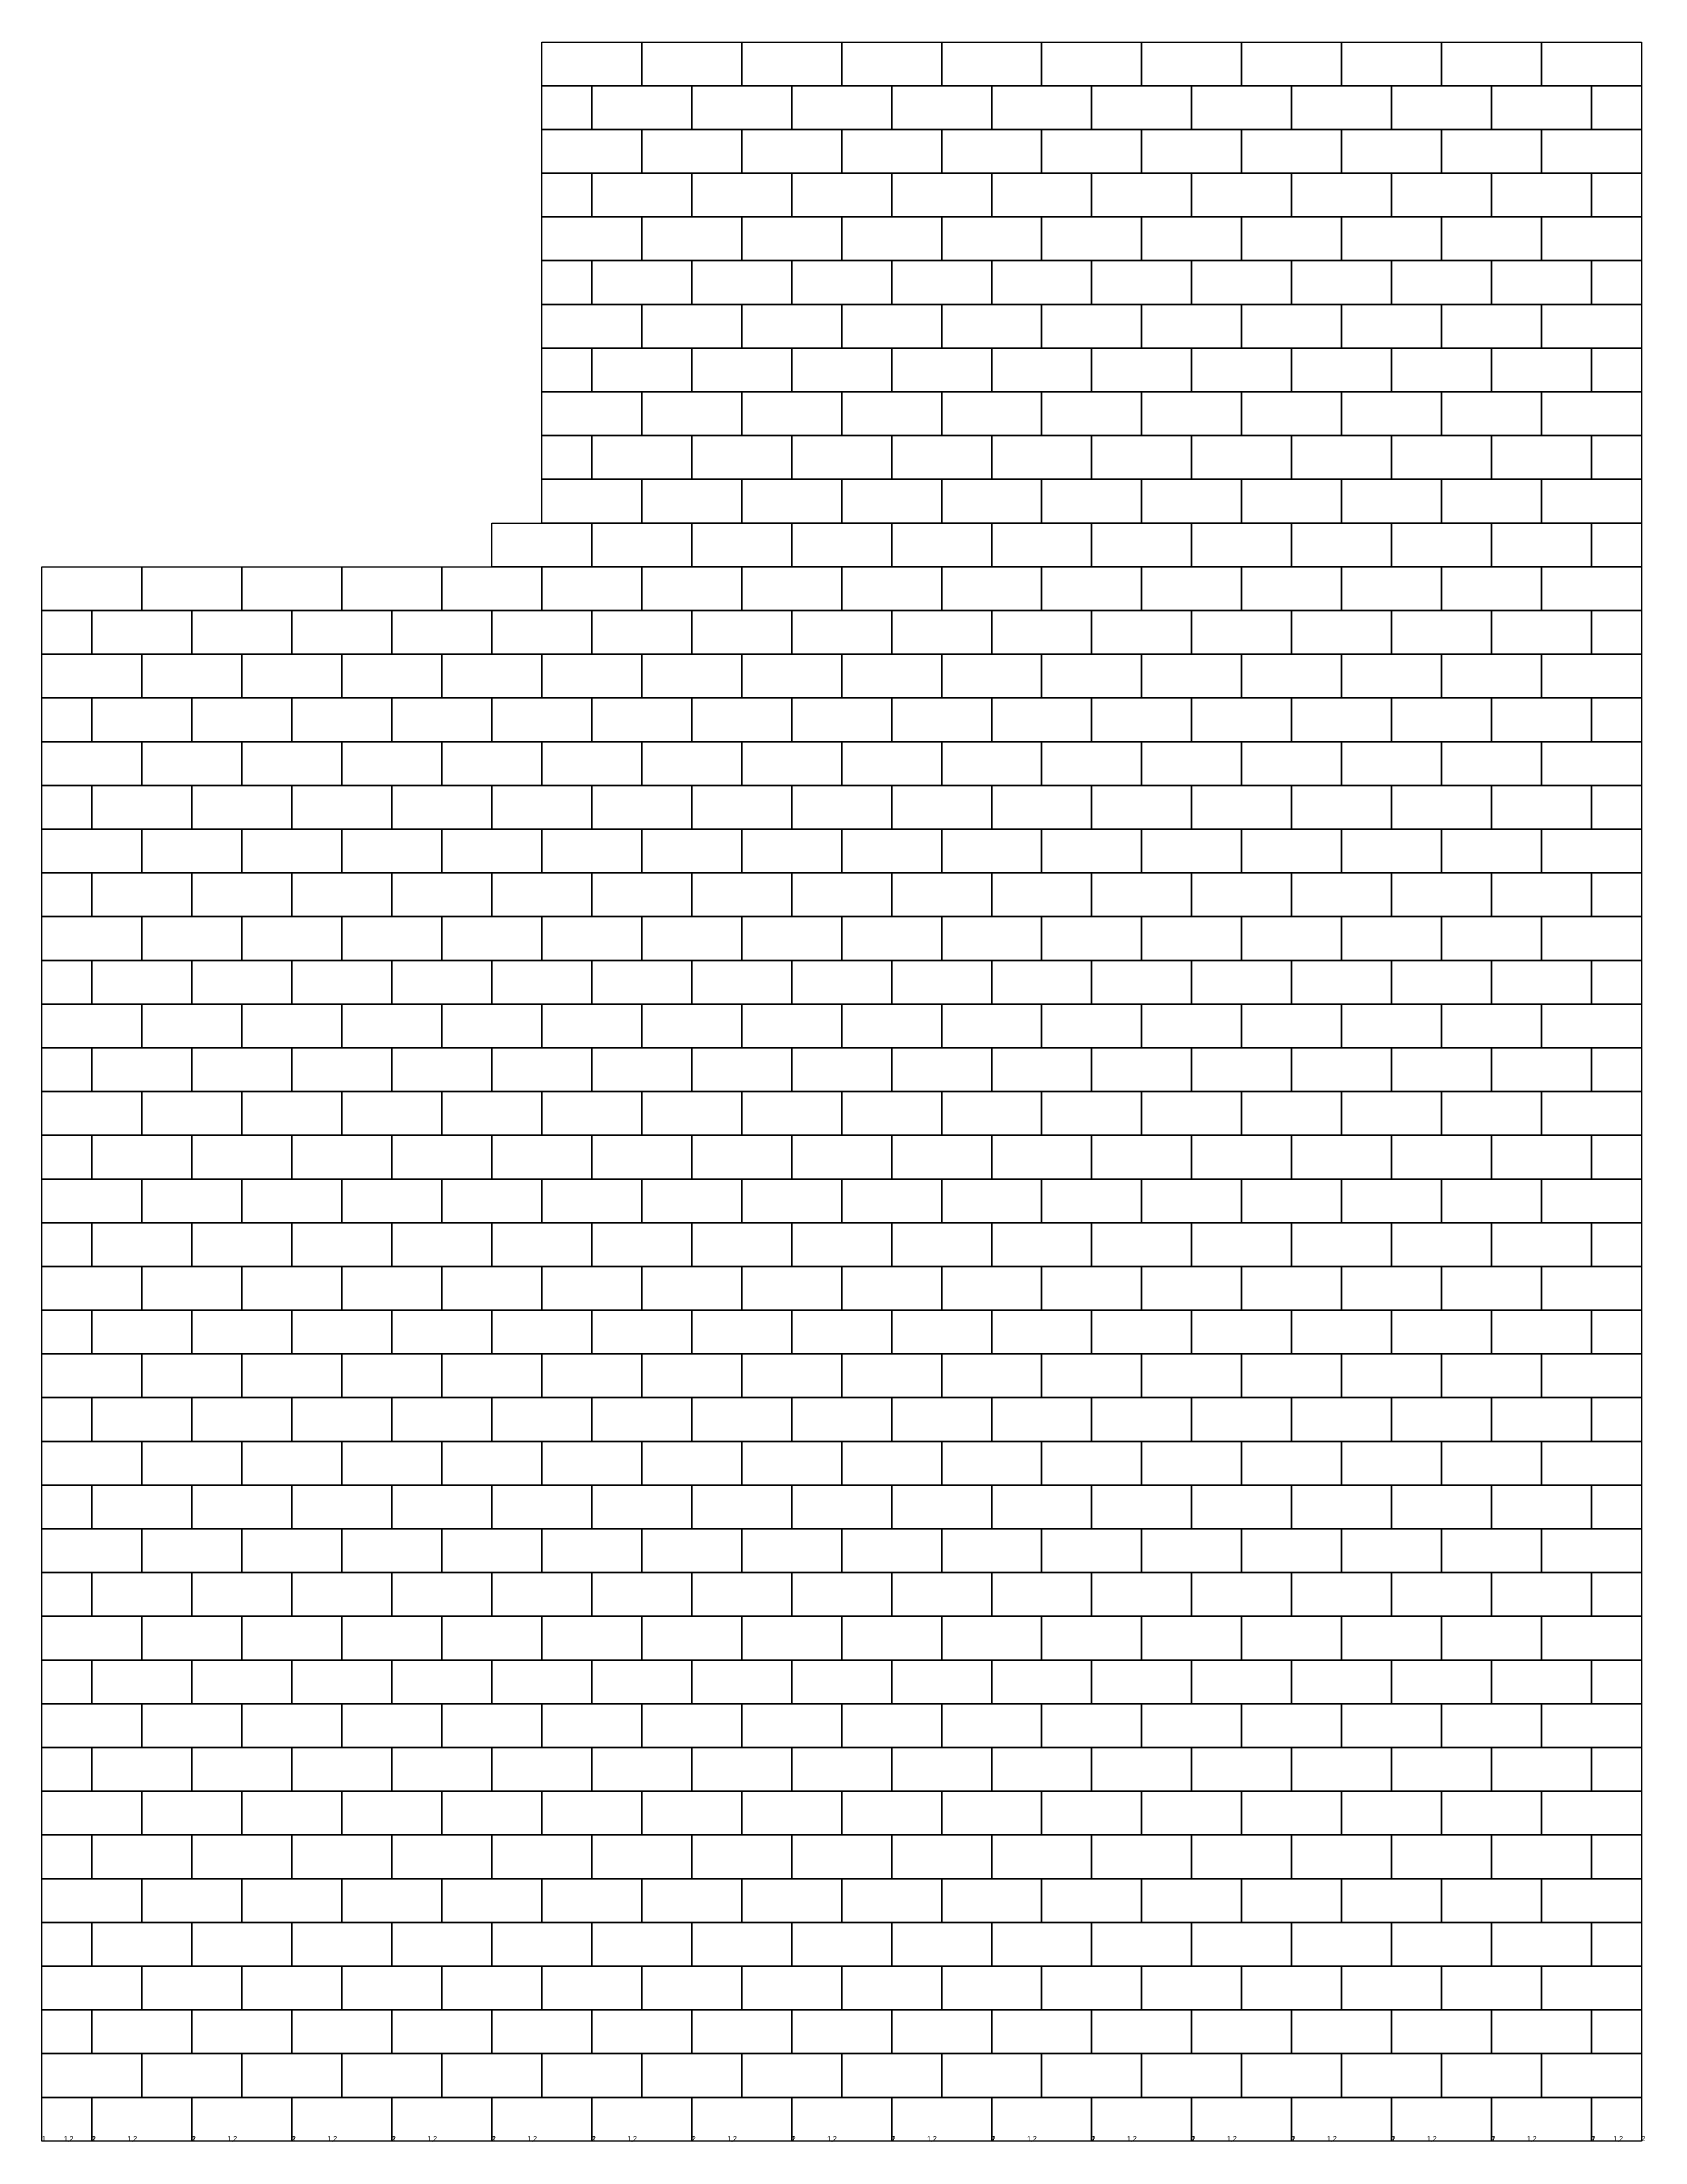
# Model space of a CAD drawing. Header units: inches. Extents: x 11.4 to 75.5, y 10.5 to 94.5.
import ezdxf

# ---------------------------------------------------------------- set-up
doc = ezdxf.new("R2010")
doc.units = ezdxf.units.IN
doc.header["$MEASUREMENT"] = 0
doc.styles.get("Standard").update_dxf_attribs({"font": 'arial.ttf'})

# ---------------------------------------------------------------- blocks, each defined once
blk = doc.blocks.new('block2')
blk.add_lwpolyline([(13.365, 12.252), (17.365, 12.252), (17.365, 10.502), (13.365, 10.502)], close=True)
for tag, p in [('PR', (13.365, 10.502)), ('CONTACT1', (14.782, 10.502)), ('LC', (17.365, 10.502))]:
    blk.add_attdef(tag, p, '', height=0.2)
blk = doc.blocks.new('block4')
blk.add_lwpolyline([(7.365, 12.252), (9.365, 12.252), (9.365, 10.502), (7.365, 10.502)], close=True)
for tag, p in [('1', (7.365, 10.502)), ('1,2', (8.238, 10.502)), ('2', (9.365, 10.502))]:
    blk.add_attdef(tag, p, '', height=0.2)

msp = doc.modelspace()

# ---------------------------------------------------------------- linework, layer by layer
for points in [[(31.365, 94.502), (35.365, 94.502), (35.365, 92.752), (31.365, 92.752)], [(35.365, 94.502), (39.365, 94.502), (39.365, 92.752), (35.365, 92.752)], [(39.365, 94.502), (43.365, 94.502), (43.365, 92.752), (39.365, 92.752)], [(43.365, 94.502), (47.365, 94.502), (47.365, 92.752), (43.365, 92.752)], [(47.365, 94.502), (51.365, 94.502), (51.365, 92.752), (47.365, 92.752)], [(51.365, 94.502), (55.365, 94.502), (55.365, 92.752), (51.365, 92.752)], [(55.365, 94.502), (59.365, 94.502), (59.365, 92.752), (55.365, 92.752)], [(59.365, 94.502), (63.365, 94.502), (63.365, 92.752), (59.365, 92.752)], [(63.365, 94.502), (67.365, 94.502), (67.365, 92.752), (63.365, 92.752)], [(67.365, 94.502), (71.365, 94.502), (71.365, 92.752), (67.365, 92.752)], [(71.365, 94.502), (75.365, 94.502), (75.365, 92.752), (71.365, 92.752)], [(31.365, 92.752), (33.365, 92.752), (33.365, 91.002), (31.365, 91.002)], [(33.365, 92.752), (37.365, 92.752), (37.365, 91.002), (33.365, 91.002)], [(37.365, 92.752), (41.365, 92.752), (41.365, 91.002), (37.365, 91.002)], [(41.365, 92.752), (45.365, 92.752), (45.365, 91.002), (41.365, 91.002)], [(45.365, 92.752), (49.365, 92.752), (49.365, 91.002), (45.365, 91.002)], [(49.365, 92.752), (53.365, 92.752), (53.365, 91.002), (49.365, 91.002)], [(53.365, 92.752), (57.365, 92.752), (57.365, 91.002), (53.365, 91.002)], [(57.365, 92.752), (61.365, 92.752), (61.365, 91.002), (57.365, 91.002)], [(61.365, 92.752), (65.365, 92.752), (65.365, 91.002), (61.365, 91.002)], [(65.365, 92.752), (69.365, 92.752), (69.365, 91.002), (65.365, 91.002)], [(69.365, 92.752), (73.365, 92.752), (73.365, 91.002), (69.365, 91.002)], [(73.365, 92.752), (75.365, 92.752), (75.365, 91.002), (73.365, 91.002)], [(31.365, 91.002), (35.365, 91.002), (35.365, 89.252), (31.365, 89.252)], [(35.365, 91.002), (39.365, 91.002), (39.365, 89.252), (35.365, 89.252)], [(39.365, 91.002), (43.365, 91.002), (43.365, 89.252), (39.365, 89.252)], [(43.365, 91.002), (47.365, 91.002), (47.365, 89.252), (43.365, 89.252)], [(47.365, 91.002), (51.365, 91.002), (51.365, 89.252), (47.365, 89.252)], [(51.365, 91.002), (55.365, 91.002), (55.365, 89.252), (51.365, 89.252)], [(55.365, 91.002), (59.365, 91.002), (59.365, 89.252), (55.365, 89.252)], [(59.365, 91.002), (63.365, 91.002), (63.365, 89.252), (59.365, 89.252)], [(63.365, 91.002), (67.365, 91.002), (67.365, 89.252), (63.365, 89.252)], [(67.365, 91.002), (71.365, 91.002), (71.365, 89.252), (67.365, 89.252)], [(71.365, 91.002), (75.365, 91.002), (75.365, 89.252), (71.365, 89.252)], [(31.365, 89.252), (33.365, 89.252), (33.365, 87.502), (31.365, 87.502)], [(33.365, 89.252), (37.365, 89.252), (37.365, 87.502), (33.365, 87.502)], [(37.365, 89.252), (41.365, 89.252), (41.365, 87.502), (37.365, 87.502)], [(41.365, 89.252), (45.365, 89.252), (45.365, 87.502), (41.365, 87.502)], [(45.365, 89.252), (49.365, 89.252), (49.365, 87.502), (45.365, 87.502)], [(49.365, 89.252), (53.365, 89.252), (53.365, 87.502), (49.365, 87.502)], [(53.365, 89.252), (57.365, 89.252), (57.365, 87.502), (53.365, 87.502)], [(57.365, 89.252), (61.365, 89.252), (61.365, 87.502), (57.365, 87.502)], [(61.365, 89.252), (65.365, 89.252), (65.365, 87.502), (61.365, 87.502)], [(65.365, 89.252), (69.365, 89.252), (69.365, 87.502), (65.365, 87.502)], [(69.365, 89.252), (73.365, 89.252), (73.365, 87.502), (69.365, 87.502)], [(73.365, 89.252), (75.365, 89.252), (75.365, 87.502), (73.365, 87.502)], [(31.365, 87.502), (35.365, 87.502), (35.365, 85.752), (31.365, 85.752)], [(35.365, 87.502), (39.365, 87.502), (39.365, 85.752), (35.365, 85.752)], [(39.365, 87.502), (43.365, 87.502), (43.365, 85.752), (39.365, 85.752)], [(43.365, 87.502), (47.365, 87.502), (47.365, 85.752), (43.365, 85.752)], [(47.365, 87.502), (51.365, 87.502), (51.365, 85.752), (47.365, 85.752)], [(51.365, 87.502), (55.365, 87.502), (55.365, 85.752), (51.365, 85.752)], [(55.365, 87.502), (59.365, 87.502), (59.365, 85.752), (55.365, 85.752)], [(59.365, 87.502), (63.365, 87.502), (63.365, 85.752), (59.365, 85.752)], [(63.365, 87.502), (67.365, 87.502), (67.365, 85.752), (63.365, 85.752)], [(67.365, 87.502), (71.365, 87.502), (71.365, 85.752), (67.365, 85.752)], [(71.365, 87.502), (75.365, 87.502), (75.365, 85.752), (71.365, 85.752)], [(31.365, 85.752), (33.365, 85.752), (33.365, 84.002), (31.365, 84.002)], [(33.365, 85.752), (37.365, 85.752), (37.365, 84.002), (33.365, 84.002)], [(37.365, 85.752), (41.365, 85.752), (41.365, 84.002), (37.365, 84.002)], [(41.365, 85.752), (45.365, 85.752), (45.365, 84.002), (41.365, 84.002)], [(45.365, 85.752), (49.365, 85.752), (49.365, 84.002), (45.365, 84.002)], [(49.365, 85.752), (53.365, 85.752), (53.365, 84.002), (49.365, 84.002)], [(53.365, 85.752), (57.365, 85.752), (57.365, 84.002), (53.365, 84.002)], [(57.365, 85.752), (61.365, 85.752), (61.365, 84.002), (57.365, 84.002)], [(61.365, 85.752), (65.365, 85.752), (65.365, 84.002), (61.365, 84.002)], [(65.365, 85.752), (69.365, 85.752), (69.365, 84.002), (65.365, 84.002)], [(69.365, 85.752), (73.365, 85.752), (73.365, 84.002), (69.365, 84.002)], [(73.365, 85.752), (75.365, 85.752), (75.365, 84.002), (73.365, 84.002)], [(31.365, 84.002), (35.365, 84.002), (35.365, 82.252), (31.365, 82.252)], [(35.365, 84.002), (39.365, 84.002), (39.365, 82.252), (35.365, 82.252)], [(39.365, 84.002), (43.365, 84.002), (43.365, 82.252), (39.365, 82.252)], [(43.365, 84.002), (47.365, 84.002), (47.365, 82.252), (43.365, 82.252)], [(47.365, 84.002), (51.365, 84.002), (51.365, 82.252), (47.365, 82.252)], [(51.365, 84.002), (55.365, 84.002), (55.365, 82.252), (51.365, 82.252)], [(55.365, 84.002), (59.365, 84.002), (59.365, 82.252), (55.365, 82.252)], [(59.365, 84.002), (63.365, 84.002), (63.365, 82.252), (59.365, 82.252)], [(63.365, 84.002), (67.365, 84.002), (67.365, 82.252), (63.365, 82.252)], [(67.365, 84.002), (71.365, 84.002), (71.365, 82.252), (67.365, 82.252)], [(71.365, 84.002), (75.365, 84.002), (75.365, 82.252), (71.365, 82.252)], [(31.365, 82.252), (33.365, 82.252), (33.365, 80.502), (31.365, 80.502)], [(33.365, 82.252), (37.365, 82.252), (37.365, 80.502), (33.365, 80.502)], [(37.365, 82.252), (41.365, 82.252), (41.365, 80.502), (37.365, 80.502)], [(41.365, 82.252), (45.365, 82.252), (45.365, 80.502), (41.365, 80.502)], [(45.365, 82.252), (49.365, 82.252), (49.365, 80.502), (45.365, 80.502)], [(49.365, 82.252), (53.365, 82.252), (53.365, 80.502), (49.365, 80.502)], [(53.365, 82.252), (57.365, 82.252), (57.365, 80.502), (53.365, 80.502)], [(57.365, 82.252), (61.365, 82.252), (61.365, 80.502), (57.365, 80.502)], [(61.365, 82.252), (65.365, 82.252), (65.365, 80.502), (61.365, 80.502)], [(65.365, 82.252), (69.365, 82.252), (69.365, 80.502), (65.365, 80.502)], [(69.365, 82.252), (73.365, 82.252), (73.365, 80.502), (69.365, 80.502)], [(73.365, 82.252), (75.365, 82.252), (75.365, 80.502), (73.365, 80.502)], [(31.365, 80.502), (35.365, 80.502), (35.365, 78.752), (31.365, 78.752)], [(35.365, 80.502), (39.365, 80.502), (39.365, 78.752), (35.365, 78.752)], [(39.365, 80.502), (43.365, 80.502), (43.365, 78.752), (39.365, 78.752)], [(43.365, 80.502), (47.365, 80.502), (47.365, 78.752), (43.365, 78.752)], [(47.365, 80.502), (51.365, 80.502), (51.365, 78.752), (47.365, 78.752)], [(51.365, 80.502), (55.365, 80.502), (55.365, 78.752), (51.365, 78.752)], [(55.365, 80.502), (59.365, 80.502), (59.365, 78.752), (55.365, 78.752)], [(59.365, 80.502), (63.365, 80.502), (63.365, 78.752), (59.365, 78.752)], [(63.365, 80.502), (67.365, 80.502), (67.365, 78.752), (63.365, 78.752)], [(67.365, 80.502), (71.365, 80.502), (71.365, 78.752), (67.365, 78.752)], [(71.365, 80.502), (75.365, 80.502), (75.365, 78.752), (71.365, 78.752)], [(31.365, 78.752), (33.365, 78.752), (33.365, 77.002), (31.365, 77.002)], [(33.365, 78.752), (37.365, 78.752), (37.365, 77.002), (33.365, 77.002)], [(37.365, 78.752), (41.365, 78.752), (41.365, 77.002), (37.365, 77.002)], [(41.365, 78.752), (45.365, 78.752), (45.365, 77.002), (41.365, 77.002)], [(45.365, 78.752), (49.365, 78.752), (49.365, 77.002), (45.365, 77.002)], [(49.365, 78.752), (53.365, 78.752), (53.365, 77.002), (49.365, 77.002)], [(53.365, 78.752), (57.365, 78.752), (57.365, 77.002), (53.365, 77.002)], [(57.365, 78.752), (61.365, 78.752), (61.365, 77.002), (57.365, 77.002)], [(61.365, 78.752), (65.365, 78.752), (65.365, 77.002), (61.365, 77.002)], [(65.365, 78.752), (69.365, 78.752), (69.365, 77.002), (65.365, 77.002)], [(69.365, 78.752), (73.365, 78.752), (73.365, 77.002), (69.365, 77.002)], [(73.365, 78.752), (75.365, 78.752), (75.365, 77.002), (73.365, 77.002)], [(31.365, 77.002), (35.365, 77.002), (35.365, 75.252), (31.365, 75.252)], [(35.365, 77.002), (39.365, 77.002), (39.365, 75.252), (35.365, 75.252)], [(39.365, 77.002), (43.365, 77.002), (43.365, 75.252), (39.365, 75.252)], [(43.365, 77.002), (47.365, 77.002), (47.365, 75.252), (43.365, 75.252)], [(47.365, 77.002), (51.365, 77.002), (51.365, 75.252), (47.365, 75.252)], [(51.365, 77.002), (55.365, 77.002), (55.365, 75.252), (51.365, 75.252)], [(55.365, 77.002), (59.365, 77.002), (59.365, 75.252), (55.365, 75.252)], [(59.365, 77.002), (63.365, 77.002), (63.365, 75.252), (59.365, 75.252)], [(63.365, 77.002), (67.365, 77.002), (67.365, 75.252), (63.365, 75.252)], [(67.365, 77.002), (71.365, 77.002), (71.365, 75.252), (67.365, 75.252)], [(71.365, 77.002), (75.365, 77.002), (75.365, 75.252), (71.365, 75.252)], [(29.365, 75.252), (33.365, 75.252), (33.365, 73.502), (29.365, 73.502)], [(33.365, 75.252), (37.365, 75.252), (37.365, 73.502), (33.365, 73.502)], [(37.365, 75.252), (41.365, 75.252), (41.365, 73.502), (37.365, 73.502)], [(41.365, 75.252), (45.365, 75.252), (45.365, 73.502), (41.365, 73.502)], [(45.365, 75.252), (49.365, 75.252), (49.365, 73.502), (45.365, 73.502)], [(49.365, 75.252), (53.365, 75.252), (53.365, 73.502), (49.365, 73.502)], [(53.365, 75.252), (57.365, 75.252), (57.365, 73.502), (53.365, 73.502)], [(57.365, 75.252), (61.365, 75.252), (61.365, 73.502), (57.365, 73.502)], [(61.365, 75.252), (65.365, 75.252), (65.365, 73.502), (61.365, 73.502)], [(65.365, 75.252), (69.365, 75.252), (69.365, 73.502), (65.365, 73.502)], [(69.365, 75.252), (73.365, 75.252), (73.365, 73.502), (69.365, 73.502)], [(73.365, 75.252), (75.365, 75.252), (75.365, 73.502), (73.365, 73.502)], [(11.365, 73.502), (15.365, 73.502), (15.365, 71.752), (11.365, 71.752)], [(15.365, 73.502), (19.365, 73.502), (19.365, 71.752), (15.365, 71.752)], [(19.365, 73.502), (23.365, 73.502), (23.365, 71.752), (19.365, 71.752)], [(23.365, 73.502), (27.365, 73.502), (27.365, 71.752), (23.365, 71.752)], [(27.365, 73.502), (31.365, 73.502), (31.365, 71.752), (27.365, 71.752)], [(31.365, 73.502), (35.365, 73.502), (35.365, 71.752), (31.365, 71.752)], [(35.365, 73.502), (39.365, 73.502), (39.365, 71.752), (35.365, 71.752)], [(39.365, 73.502), (43.365, 73.502), (43.365, 71.752), (39.365, 71.752)], [(43.365, 73.502), (47.365, 73.502), (47.365, 71.752), (43.365, 71.752)], [(47.365, 73.502), (51.365, 73.502), (51.365, 71.752), (47.365, 71.752)], [(51.365, 73.502), (55.365, 73.502), (55.365, 71.752), (51.365, 71.752)], [(55.365, 73.502), (59.365, 73.502), (59.365, 71.752), (55.365, 71.752)], [(59.365, 73.502), (63.365, 73.502), (63.365, 71.752), (59.365, 71.752)], [(63.365, 73.502), (67.365, 73.502), (67.365, 71.752), (63.365, 71.752)], [(67.365, 73.502), (71.365, 73.502), (71.365, 71.752), (67.365, 71.752)], [(71.365, 73.502), (75.365, 73.502), (75.365, 71.752), (71.365, 71.752)], [(11.365, 71.752), (13.365, 71.752), (13.365, 70.002), (11.365, 70.002)], [(13.365, 71.752), (17.365, 71.752), (17.365, 70.002), (13.365, 70.002)], [(17.365, 71.752), (21.365, 71.752), (21.365, 70.002), (17.365, 70.002)], [(21.365, 71.752), (25.365, 71.752), (25.365, 70.002), (21.365, 70.002)], [(25.365, 71.752), (29.365, 71.752), (29.365, 70.002), (25.365, 70.002)], [(29.365, 71.752), (33.365, 71.752), (33.365, 70.002), (29.365, 70.002)], [(33.365, 71.752), (37.365, 71.752), (37.365, 70.002), (33.365, 70.002)], [(37.365, 71.752), (41.365, 71.752), (41.365, 70.002), (37.365, 70.002)], [(41.365, 71.752), (45.365, 71.752), (45.365, 70.002), (41.365, 70.002)], [(45.365, 71.752), (49.365, 71.752), (49.365, 70.002), (45.365, 70.002)], [(49.365, 71.752), (53.365, 71.752), (53.365, 70.002), (49.365, 70.002)], [(53.365, 71.752), (57.365, 71.752), (57.365, 70.002), (53.365, 70.002)], [(57.365, 71.752), (61.365, 71.752), (61.365, 70.002), (57.365, 70.002)], [(61.365, 71.752), (65.365, 71.752), (65.365, 70.002), (61.365, 70.002)], [(65.365, 71.752), (69.365, 71.752), (69.365, 70.002), (65.365, 70.002)], [(69.365, 71.752), (73.365, 71.752), (73.365, 70.002), (69.365, 70.002)], [(73.365, 71.752), (75.365, 71.752), (75.365, 70.002), (73.365, 70.002)], [(11.365, 70.002), (15.365, 70.002), (15.365, 68.252), (11.365, 68.252)], [(15.365, 70.002), (19.365, 70.002), (19.365, 68.252), (15.365, 68.252)], [(19.365, 70.002), (23.365, 70.002), (23.365, 68.252), (19.365, 68.252)], [(23.365, 70.002), (27.365, 70.002), (27.365, 68.252), (23.365, 68.252)], [(27.365, 70.002), (31.365, 70.002), (31.365, 68.252), (27.365, 68.252)], [(31.365, 70.002), (35.365, 70.002), (35.365, 68.252), (31.365, 68.252)], [(35.365, 70.002), (39.365, 70.002), (39.365, 68.252), (35.365, 68.252)], [(39.365, 70.002), (43.365, 70.002), (43.365, 68.252), (39.365, 68.252)], [(43.365, 70.002), (47.365, 70.002), (47.365, 68.252), (43.365, 68.252)], [(47.365, 70.002), (51.365, 70.002), (51.365, 68.252), (47.365, 68.252)], [(51.365, 70.002), (55.365, 70.002), (55.365, 68.252), (51.365, 68.252)], [(55.365, 70.002), (59.365, 70.002), (59.365, 68.252), (55.365, 68.252)], [(59.365, 70.002), (63.365, 70.002), (63.365, 68.252), (59.365, 68.252)], [(63.365, 70.002), (67.365, 70.002), (67.365, 68.252), (63.365, 68.252)], [(67.365, 70.002), (71.365, 70.002), (71.365, 68.252), (67.365, 68.252)], [(71.365, 70.002), (75.365, 70.002), (75.365, 68.252), (71.365, 68.252)], [(11.365, 68.252), (13.365, 68.252), (13.365, 66.502), (11.365, 66.502)], [(13.365, 68.252), (17.365, 68.252), (17.365, 66.502), (13.365, 66.502)], [(17.365, 68.252), (21.365, 68.252), (21.365, 66.502), (17.365, 66.502)], [(21.365, 68.252), (25.365, 68.252), (25.365, 66.502), (21.365, 66.502)], [(25.365, 68.252), (29.365, 68.252), (29.365, 66.502), (25.365, 66.502)], [(29.365, 68.252), (33.365, 68.252), (33.365, 66.502), (29.365, 66.502)], [(33.365, 68.252), (37.365, 68.252), (37.365, 66.502), (33.365, 66.502)], [(37.365, 68.252), (41.365, 68.252), (41.365, 66.502), (37.365, 66.502)], [(41.365, 68.252), (45.365, 68.252), (45.365, 66.502), (41.365, 66.502)], [(45.365, 68.252), (49.365, 68.252), (49.365, 66.502), (45.365, 66.502)], [(49.365, 68.252), (53.365, 68.252), (53.365, 66.502), (49.365, 66.502)], [(53.365, 68.252), (57.365, 68.252), (57.365, 66.502), (53.365, 66.502)], [(57.365, 68.252), (61.365, 68.252), (61.365, 66.502), (57.365, 66.502)], [(61.365, 68.252), (65.365, 68.252), (65.365, 66.502), (61.365, 66.502)], [(65.365, 68.252), (69.365, 68.252), (69.365, 66.502), (65.365, 66.502)], [(69.365, 68.252), (73.365, 68.252), (73.365, 66.502), (69.365, 66.502)], [(73.365, 68.252), (75.365, 68.252), (75.365, 66.502), (73.365, 66.502)], [(11.365, 66.502), (15.365, 66.502), (15.365, 64.752), (11.365, 64.752)], [(15.365, 66.502), (19.365, 66.502), (19.365, 64.752), (15.365, 64.752)], [(19.365, 66.502), (23.365, 66.502), (23.365, 64.752), (19.365, 64.752)], [(23.365, 66.502), (27.365, 66.502), (27.365, 64.752), (23.365, 64.752)], [(27.365, 66.502), (31.365, 66.502), (31.365, 64.752), (27.365, 64.752)], [(31.365, 66.502), (35.365, 66.502), (35.365, 64.752), (31.365, 64.752)], [(35.365, 66.502), (39.365, 66.502), (39.365, 64.752), (35.365, 64.752)], [(39.365, 66.502), (43.365, 66.502), (43.365, 64.752), (39.365, 64.752)], [(43.365, 66.502), (47.365, 66.502), (47.365, 64.752), (43.365, 64.752)], [(47.365, 66.502), (51.365, 66.502), (51.365, 64.752), (47.365, 64.752)], [(51.365, 66.502), (55.365, 66.502), (55.365, 64.752), (51.365, 64.752)], [(55.365, 66.502), (59.365, 66.502), (59.365, 64.752), (55.365, 64.752)], [(59.365, 66.502), (63.365, 66.502), (63.365, 64.752), (59.365, 64.752)], [(63.365, 66.502), (67.365, 66.502), (67.365, 64.752), (63.365, 64.752)], [(67.365, 66.502), (71.365, 66.502), (71.365, 64.752), (67.365, 64.752)], [(71.365, 66.502), (75.365, 66.502), (75.365, 64.752), (71.365, 64.752)], [(11.365, 64.752), (13.365, 64.752), (13.365, 63.002), (11.365, 63.002)], [(13.365, 64.752), (17.365, 64.752), (17.365, 63.002), (13.365, 63.002)], [(17.365, 64.752), (21.365, 64.752), (21.365, 63.002), (17.365, 63.002)], [(21.365, 64.752), (25.365, 64.752), (25.365, 63.002), (21.365, 63.002)], [(25.365, 64.752), (29.365, 64.752), (29.365, 63.002), (25.365, 63.002)], [(29.365, 64.752), (33.365, 64.752), (33.365, 63.002), (29.365, 63.002)], [(33.365, 64.752), (37.365, 64.752), (37.365, 63.002), (33.365, 63.002)], [(37.365, 64.752), (41.365, 64.752), (41.365, 63.002), (37.365, 63.002)], [(41.365, 64.752), (45.365, 64.752), (45.365, 63.002), (41.365, 63.002)], [(45.365, 64.752), (49.365, 64.752), (49.365, 63.002), (45.365, 63.002)], [(49.365, 64.752), (53.365, 64.752), (53.365, 63.002), (49.365, 63.002)], [(53.365, 64.752), (57.365, 64.752), (57.365, 63.002), (53.365, 63.002)], [(57.365, 64.752), (61.365, 64.752), (61.365, 63.002), (57.365, 63.002)], [(61.365, 64.752), (65.365, 64.752), (65.365, 63.002), (61.365, 63.002)], [(65.365, 64.752), (69.365, 64.752), (69.365, 63.002), (65.365, 63.002)], [(69.365, 64.752), (73.365, 64.752), (73.365, 63.002), (69.365, 63.002)], [(73.365, 64.752), (75.365, 64.752), (75.365, 63.002), (73.365, 63.002)], [(11.365, 63.002), (15.365, 63.002), (15.365, 61.252), (11.365, 61.252)], [(15.365, 63.002), (19.365, 63.002), (19.365, 61.252), (15.365, 61.252)], [(19.365, 63.002), (23.365, 63.002), (23.365, 61.252), (19.365, 61.252)], [(23.365, 63.002), (27.365, 63.002), (27.365, 61.252), (23.365, 61.252)], [(27.365, 63.002), (31.365, 63.002), (31.365, 61.252), (27.365, 61.252)], [(31.365, 63.002), (35.365, 63.002), (35.365, 61.252), (31.365, 61.252)], [(35.365, 63.002), (39.365, 63.002), (39.365, 61.252), (35.365, 61.252)], [(39.365, 63.002), (43.365, 63.002), (43.365, 61.252), (39.365, 61.252)], [(43.365, 63.002), (47.365, 63.002), (47.365, 61.252), (43.365, 61.252)], [(47.365, 63.002), (51.365, 63.002), (51.365, 61.252), (47.365, 61.252)], [(51.365, 63.002), (55.365, 63.002), (55.365, 61.252), (51.365, 61.252)], [(55.365, 63.002), (59.365, 63.002), (59.365, 61.252), (55.365, 61.252)], [(59.365, 63.002), (63.365, 63.002), (63.365, 61.252), (59.365, 61.252)], [(63.365, 63.002), (67.365, 63.002), (67.365, 61.252), (63.365, 61.252)], [(67.365, 63.002), (71.365, 63.002), (71.365, 61.252), (67.365, 61.252)], [(71.365, 63.002), (75.365, 63.002), (75.365, 61.252), (71.365, 61.252)], [(11.365, 61.252), (13.365, 61.252), (13.365, 59.502), (11.365, 59.502)], [(13.365, 61.252), (17.365, 61.252), (17.365, 59.502), (13.365, 59.502)], [(17.365, 61.252), (21.365, 61.252), (21.365, 59.502), (17.365, 59.502)], [(21.365, 61.252), (25.365, 61.252), (25.365, 59.502), (21.365, 59.502)], [(25.365, 61.252), (29.365, 61.252), (29.365, 59.502), (25.365, 59.502)], [(29.365, 61.252), (33.365, 61.252), (33.365, 59.502), (29.365, 59.502)], [(33.365, 61.252), (37.365, 61.252), (37.365, 59.502), (33.365, 59.502)], [(37.365, 61.252), (41.365, 61.252), (41.365, 59.502), (37.365, 59.502)], [(41.365, 61.252), (45.365, 61.252), (45.365, 59.502), (41.365, 59.502)], [(45.365, 61.252), (49.365, 61.252), (49.365, 59.502), (45.365, 59.502)], [(49.365, 61.252), (53.365, 61.252), (53.365, 59.502), (49.365, 59.502)], [(53.365, 61.252), (57.365, 61.252), (57.365, 59.502), (53.365, 59.502)], [(57.365, 61.252), (61.365, 61.252), (61.365, 59.502), (57.365, 59.502)], [(61.365, 61.252), (65.365, 61.252), (65.365, 59.502), (61.365, 59.502)], [(65.365, 61.252), (69.365, 61.252), (69.365, 59.502), (65.365, 59.502)], [(69.365, 61.252), (73.365, 61.252), (73.365, 59.502), (69.365, 59.502)], [(73.365, 61.252), (75.365, 61.252), (75.365, 59.502), (73.365, 59.502)], [(11.365, 59.502), (15.365, 59.502), (15.365, 57.752), (11.365, 57.752)], [(15.365, 59.502), (19.365, 59.502), (19.365, 57.752), (15.365, 57.752)], [(19.365, 59.502), (23.365, 59.502), (23.365, 57.752), (19.365, 57.752)], [(23.365, 59.502), (27.365, 59.502), (27.365, 57.752), (23.365, 57.752)], [(27.365, 59.502), (31.365, 59.502), (31.365, 57.752), (27.365, 57.752)], [(31.365, 59.502), (35.365, 59.502), (35.365, 57.752), (31.365, 57.752)], [(35.365, 59.502), (39.365, 59.502), (39.365, 57.752), (35.365, 57.752)], [(39.365, 59.502), (43.365, 59.502), (43.365, 57.752), (39.365, 57.752)], [(43.365, 59.502), (47.365, 59.502), (47.365, 57.752), (43.365, 57.752)], [(47.365, 59.502), (51.365, 59.502), (51.365, 57.752), (47.365, 57.752)], [(51.365, 59.502), (55.365, 59.502), (55.365, 57.752), (51.365, 57.752)], [(55.365, 59.502), (59.365, 59.502), (59.365, 57.752), (55.365, 57.752)], [(59.365, 59.502), (63.365, 59.502), (63.365, 57.752), (59.365, 57.752)], [(63.365, 59.502), (67.365, 59.502), (67.365, 57.752), (63.365, 57.752)], [(67.365, 59.502), (71.365, 59.502), (71.365, 57.752), (67.365, 57.752)], [(71.365, 59.502), (75.365, 59.502), (75.365, 57.752), (71.365, 57.752)], [(11.365, 57.752), (13.365, 57.752), (13.365, 56.002), (11.365, 56.002)], [(13.365, 57.752), (17.365, 57.752), (17.365, 56.002), (13.365, 56.002)], [(17.365, 57.752), (21.365, 57.752), (21.365, 56.002), (17.365, 56.002)], [(21.365, 57.752), (25.365, 57.752), (25.365, 56.002), (21.365, 56.002)], [(25.365, 57.752), (29.365, 57.752), (29.365, 56.002), (25.365, 56.002)], [(29.365, 57.752), (33.365, 57.752), (33.365, 56.002), (29.365, 56.002)], [(33.365, 57.752), (37.365, 57.752), (37.365, 56.002), (33.365, 56.002)], [(37.365, 57.752), (41.365, 57.752), (41.365, 56.002), (37.365, 56.002)], [(41.365, 57.752), (45.365, 57.752), (45.365, 56.002), (41.365, 56.002)], [(45.365, 57.752), (49.365, 57.752), (49.365, 56.002), (45.365, 56.002)], [(49.365, 57.752), (53.365, 57.752), (53.365, 56.002), (49.365, 56.002)], [(53.365, 57.752), (57.365, 57.752), (57.365, 56.002), (53.365, 56.002)], [(57.365, 57.752), (61.365, 57.752), (61.365, 56.002), (57.365, 56.002)], [(61.365, 57.752), (65.365, 57.752), (65.365, 56.002), (61.365, 56.002)], [(65.365, 57.752), (69.365, 57.752), (69.365, 56.002), (65.365, 56.002)], [(69.365, 57.752), (73.365, 57.752), (73.365, 56.002), (69.365, 56.002)], [(73.365, 57.752), (75.365, 57.752), (75.365, 56.002), (73.365, 56.002)], [(11.365, 56.002), (15.365, 56.002), (15.365, 54.252), (11.365, 54.252)], [(15.365, 56.002), (19.365, 56.002), (19.365, 54.252), (15.365, 54.252)], [(19.365, 56.002), (23.365, 56.002), (23.365, 54.252), (19.365, 54.252)], [(23.365, 56.002), (27.365, 56.002), (27.365, 54.252), (23.365, 54.252)], [(27.365, 56.002), (31.365, 56.002), (31.365, 54.252), (27.365, 54.252)], [(31.365, 56.002), (35.365, 56.002), (35.365, 54.252), (31.365, 54.252)], [(35.365, 56.002), (39.365, 56.002), (39.365, 54.252), (35.365, 54.252)], [(39.365, 56.002), (43.365, 56.002), (43.365, 54.252), (39.365, 54.252)], [(43.365, 56.002), (47.365, 56.002), (47.365, 54.252), (43.365, 54.252)], [(47.365, 56.002), (51.365, 56.002), (51.365, 54.252), (47.365, 54.252)], [(51.365, 56.002), (55.365, 56.002), (55.365, 54.252), (51.365, 54.252)], [(55.365, 56.002), (59.365, 56.002), (59.365, 54.252), (55.365, 54.252)], [(59.365, 56.002), (63.365, 56.002), (63.365, 54.252), (59.365, 54.252)], [(63.365, 56.002), (67.365, 56.002), (67.365, 54.252), (63.365, 54.252)], [(67.365, 56.002), (71.365, 56.002), (71.365, 54.252), (67.365, 54.252)], [(71.365, 56.002), (75.365, 56.002), (75.365, 54.252), (71.365, 54.252)], [(11.365, 54.252), (13.365, 54.252), (13.365, 52.502), (11.365, 52.502)], [(13.365, 54.252), (17.365, 54.252), (17.365, 52.502), (13.365, 52.502)], [(17.365, 54.252), (21.365, 54.252), (21.365, 52.502), (17.365, 52.502)], [(21.365, 54.252), (25.365, 54.252), (25.365, 52.502), (21.365, 52.502)], [(25.365, 54.252), (29.365, 54.252), (29.365, 52.502), (25.365, 52.502)], [(29.365, 54.252), (33.365, 54.252), (33.365, 52.502), (29.365, 52.502)], [(33.365, 54.252), (37.365, 54.252), (37.365, 52.502), (33.365, 52.502)], [(37.365, 54.252), (41.365, 54.252), (41.365, 52.502), (37.365, 52.502)], [(41.365, 54.252), (45.365, 54.252), (45.365, 52.502), (41.365, 52.502)], [(45.365, 54.252), (49.365, 54.252), (49.365, 52.502), (45.365, 52.502)], [(49.365, 54.252), (53.365, 54.252), (53.365, 52.502), (49.365, 52.502)], [(53.365, 54.252), (57.365, 54.252), (57.365, 52.502), (53.365, 52.502)], [(57.365, 54.252), (61.365, 54.252), (61.365, 52.502), (57.365, 52.502)], [(61.365, 54.252), (65.365, 54.252), (65.365, 52.502), (61.365, 52.502)], [(65.365, 54.252), (69.365, 54.252), (69.365, 52.502), (65.365, 52.502)], [(69.365, 54.252), (73.365, 54.252), (73.365, 52.502), (69.365, 52.502)], [(73.365, 54.252), (75.365, 54.252), (75.365, 52.502), (73.365, 52.502)], [(11.365, 52.502), (15.365, 52.502), (15.365, 50.752), (11.365, 50.752)], [(15.365, 52.502), (19.365, 52.502), (19.365, 50.752), (15.365, 50.752)], [(19.365, 52.502), (23.365, 52.502), (23.365, 50.752), (19.365, 50.752)], [(23.365, 52.502), (27.365, 52.502), (27.365, 50.752), (23.365, 50.752)], [(27.365, 52.502), (31.365, 52.502), (31.365, 50.752), (27.365, 50.752)], [(31.365, 52.502), (35.365, 52.502), (35.365, 50.752), (31.365, 50.752)], [(35.365, 52.502), (39.365, 52.502), (39.365, 50.752), (35.365, 50.752)], [(39.365, 52.502), (43.365, 52.502), (43.365, 50.752), (39.365, 50.752)], [(43.365, 52.502), (47.365, 52.502), (47.365, 50.752), (43.365, 50.752)], [(47.365, 52.502), (51.365, 52.502), (51.365, 50.752), (47.365, 50.752)], [(51.365, 52.502), (55.365, 52.502), (55.365, 50.752), (51.365, 50.752)], [(55.365, 52.502), (59.365, 52.502), (59.365, 50.752), (55.365, 50.752)], [(59.365, 52.502), (63.365, 52.502), (63.365, 50.752), (59.365, 50.752)], [(63.365, 52.502), (67.365, 52.502), (67.365, 50.752), (63.365, 50.752)], [(67.365, 52.502), (71.365, 52.502), (71.365, 50.752), (67.365, 50.752)], [(71.365, 52.502), (75.365, 52.502), (75.365, 50.752), (71.365, 50.752)], [(11.365, 50.752), (13.365, 50.752), (13.365, 49.002), (11.365, 49.002)], [(13.365, 50.752), (17.365, 50.752), (17.365, 49.002), (13.365, 49.002)], [(17.365, 50.752), (21.365, 50.752), (21.365, 49.002), (17.365, 49.002)], [(21.365, 50.752), (25.365, 50.752), (25.365, 49.002), (21.365, 49.002)], [(25.365, 50.752), (29.365, 50.752), (29.365, 49.002), (25.365, 49.002)], [(29.365, 50.752), (33.365, 50.752), (33.365, 49.002), (29.365, 49.002)], [(33.365, 50.752), (37.365, 50.752), (37.365, 49.002), (33.365, 49.002)], [(37.365, 50.752), (41.365, 50.752), (41.365, 49.002), (37.365, 49.002)], [(41.365, 50.752), (45.365, 50.752), (45.365, 49.002), (41.365, 49.002)], [(45.365, 50.752), (49.365, 50.752), (49.365, 49.002), (45.365, 49.002)], [(49.365, 50.752), (53.365, 50.752), (53.365, 49.002), (49.365, 49.002)], [(53.365, 50.752), (57.365, 50.752), (57.365, 49.002), (53.365, 49.002)], [(57.365, 50.752), (61.365, 50.752), (61.365, 49.002), (57.365, 49.002)], [(61.365, 50.752), (65.365, 50.752), (65.365, 49.002), (61.365, 49.002)], [(65.365, 50.752), (69.365, 50.752), (69.365, 49.002), (65.365, 49.002)], [(69.365, 50.752), (73.365, 50.752), (73.365, 49.002), (69.365, 49.002)], [(73.365, 50.752), (75.365, 50.752), (75.365, 49.002), (73.365, 49.002)], [(11.365, 49.002), (15.365, 49.002), (15.365, 47.252), (11.365, 47.252)], [(15.365, 49.002), (19.365, 49.002), (19.365, 47.252), (15.365, 47.252)], [(19.365, 49.002), (23.365, 49.002), (23.365, 47.252), (19.365, 47.252)], [(23.365, 49.002), (27.365, 49.002), (27.365, 47.252), (23.365, 47.252)], [(27.365, 49.002), (31.365, 49.002), (31.365, 47.252), (27.365, 47.252)], [(31.365, 49.002), (35.365, 49.002), (35.365, 47.252), (31.365, 47.252)], [(35.365, 49.002), (39.365, 49.002), (39.365, 47.252), (35.365, 47.252)], [(39.365, 49.002), (43.365, 49.002), (43.365, 47.252), (39.365, 47.252)], [(43.365, 49.002), (47.365, 49.002), (47.365, 47.252), (43.365, 47.252)], [(47.365, 49.002), (51.365, 49.002), (51.365, 47.252), (47.365, 47.252)], [(51.365, 49.002), (55.365, 49.002), (55.365, 47.252), (51.365, 47.252)], [(55.365, 49.002), (59.365, 49.002), (59.365, 47.252), (55.365, 47.252)], [(59.365, 49.002), (63.365, 49.002), (63.365, 47.252), (59.365, 47.252)], [(63.365, 49.002), (67.365, 49.002), (67.365, 47.252), (63.365, 47.252)], [(67.365, 49.002), (71.365, 49.002), (71.365, 47.252), (67.365, 47.252)], [(71.365, 49.002), (75.365, 49.002), (75.365, 47.252), (71.365, 47.252)], [(11.365, 47.252), (13.365, 47.252), (13.365, 45.502), (11.365, 45.502)], [(13.365, 47.252), (17.365, 47.252), (17.365, 45.502), (13.365, 45.502)], [(17.365, 47.252), (21.365, 47.252), (21.365, 45.502), (17.365, 45.502)], [(21.365, 47.252), (25.365, 47.252), (25.365, 45.502), (21.365, 45.502)], [(25.365, 47.252), (29.365, 47.252), (29.365, 45.502), (25.365, 45.502)], [(29.365, 47.252), (33.365, 47.252), (33.365, 45.502), (29.365, 45.502)], [(33.365, 47.252), (37.365, 47.252), (37.365, 45.502), (33.365, 45.502)], [(37.365, 47.252), (41.365, 47.252), (41.365, 45.502), (37.365, 45.502)], [(41.365, 47.252), (45.365, 47.252), (45.365, 45.502), (41.365, 45.502)], [(45.365, 47.252), (49.365, 47.252), (49.365, 45.502), (45.365, 45.502)], [(49.365, 47.252), (53.365, 47.252), (53.365, 45.502), (49.365, 45.502)], [(53.365, 47.252), (57.365, 47.252), (57.365, 45.502), (53.365, 45.502)], [(57.365, 47.252), (61.365, 47.252), (61.365, 45.502), (57.365, 45.502)], [(61.365, 47.252), (65.365, 47.252), (65.365, 45.502), (61.365, 45.502)], [(65.365, 47.252), (69.365, 47.252), (69.365, 45.502), (65.365, 45.502)], [(69.365, 47.252), (73.365, 47.252), (73.365, 45.502), (69.365, 45.502)], [(73.365, 47.252), (75.365, 47.252), (75.365, 45.502), (73.365, 45.502)], [(11.365, 45.502), (15.365, 45.502), (15.365, 43.752), (11.365, 43.752)], [(15.365, 45.502), (19.365, 45.502), (19.365, 43.752), (15.365, 43.752)], [(19.365, 45.502), (23.365, 45.502), (23.365, 43.752), (19.365, 43.752)], [(23.365, 45.502), (27.365, 45.502), (27.365, 43.752), (23.365, 43.752)], [(27.365, 45.502), (31.365, 45.502), (31.365, 43.752), (27.365, 43.752)], [(31.365, 45.502), (35.365, 45.502), (35.365, 43.752), (31.365, 43.752)], [(35.365, 45.502), (39.365, 45.502), (39.365, 43.752), (35.365, 43.752)], [(39.365, 45.502), (43.365, 45.502), (43.365, 43.752), (39.365, 43.752)], [(43.365, 45.502), (47.365, 45.502), (47.365, 43.752), (43.365, 43.752)], [(47.365, 45.502), (51.365, 45.502), (51.365, 43.752), (47.365, 43.752)], [(51.365, 45.502), (55.365, 45.502), (55.365, 43.752), (51.365, 43.752)], [(55.365, 45.502), (59.365, 45.502), (59.365, 43.752), (55.365, 43.752)], [(59.365, 45.502), (63.365, 45.502), (63.365, 43.752), (59.365, 43.752)], [(63.365, 45.502), (67.365, 45.502), (67.365, 43.752), (63.365, 43.752)], [(67.365, 45.502), (71.365, 45.502), (71.365, 43.752), (67.365, 43.752)], [(71.365, 45.502), (75.365, 45.502), (75.365, 43.752), (71.365, 43.752)], [(11.365, 43.752), (13.365, 43.752), (13.365, 42.002), (11.365, 42.002)], [(13.365, 43.752), (17.365, 43.752), (17.365, 42.002), (13.365, 42.002)], [(17.365, 43.752), (21.365, 43.752), (21.365, 42.002), (17.365, 42.002)], [(21.365, 43.752), (25.365, 43.752), (25.365, 42.002), (21.365, 42.002)], [(25.365, 43.752), (29.365, 43.752), (29.365, 42.002), (25.365, 42.002)], [(29.365, 43.752), (33.365, 43.752), (33.365, 42.002), (29.365, 42.002)], [(33.365, 43.752), (37.365, 43.752), (37.365, 42.002), (33.365, 42.002)], [(37.365, 43.752), (41.365, 43.752), (41.365, 42.002), (37.365, 42.002)], [(41.365, 43.752), (45.365, 43.752), (45.365, 42.002), (41.365, 42.002)], [(45.365, 43.752), (49.365, 43.752), (49.365, 42.002), (45.365, 42.002)], [(49.365, 43.752), (53.365, 43.752), (53.365, 42.002), (49.365, 42.002)], [(53.365, 43.752), (57.365, 43.752), (57.365, 42.002), (53.365, 42.002)], [(57.365, 43.752), (61.365, 43.752), (61.365, 42.002), (57.365, 42.002)], [(61.365, 43.752), (65.365, 43.752), (65.365, 42.002), (61.365, 42.002)], [(65.365, 43.752), (69.365, 43.752), (69.365, 42.002), (65.365, 42.002)], [(69.365, 43.752), (73.365, 43.752), (73.365, 42.002), (69.365, 42.002)], [(73.365, 43.752), (75.365, 43.752), (75.365, 42.002), (73.365, 42.002)], [(11.365, 42.002), (15.365, 42.002), (15.365, 40.252), (11.365, 40.252)], [(15.365, 42.002), (19.365, 42.002), (19.365, 40.252), (15.365, 40.252)], [(19.365, 42.002), (23.365, 42.002), (23.365, 40.252), (19.365, 40.252)], [(23.365, 42.002), (27.365, 42.002), (27.365, 40.252), (23.365, 40.252)], [(27.365, 42.002), (31.365, 42.002), (31.365, 40.252), (27.365, 40.252)], [(31.365, 42.002), (35.365, 42.002), (35.365, 40.252), (31.365, 40.252)], [(35.365, 42.002), (39.365, 42.002), (39.365, 40.252), (35.365, 40.252)], [(39.365, 42.002), (43.365, 42.002), (43.365, 40.252), (39.365, 40.252)], [(43.365, 42.002), (47.365, 42.002), (47.365, 40.252), (43.365, 40.252)], [(47.365, 42.002), (51.365, 42.002), (51.365, 40.252), (47.365, 40.252)], [(51.365, 42.002), (55.365, 42.002), (55.365, 40.252), (51.365, 40.252)], [(55.365, 42.002), (59.365, 42.002), (59.365, 40.252), (55.365, 40.252)], [(59.365, 42.002), (63.365, 42.002), (63.365, 40.252), (59.365, 40.252)], [(63.365, 42.002), (67.365, 42.002), (67.365, 40.252), (63.365, 40.252)], [(67.365, 42.002), (71.365, 42.002), (71.365, 40.252), (67.365, 40.252)], [(71.365, 42.002), (75.365, 42.002), (75.365, 40.252), (71.365, 40.252)], [(11.365, 40.252), (13.365, 40.252), (13.365, 38.502), (11.365, 38.502)], [(13.365, 40.252), (17.365, 40.252), (17.365, 38.502), (13.365, 38.502)], [(17.365, 40.252), (21.365, 40.252), (21.365, 38.502), (17.365, 38.502)], [(21.365, 40.252), (25.365, 40.252), (25.365, 38.502), (21.365, 38.502)], [(25.365, 40.252), (29.365, 40.252), (29.365, 38.502), (25.365, 38.502)], [(29.365, 40.252), (33.365, 40.252), (33.365, 38.502), (29.365, 38.502)], [(33.365, 40.252), (37.365, 40.252), (37.365, 38.502), (33.365, 38.502)], [(37.365, 40.252), (41.365, 40.252), (41.365, 38.502), (37.365, 38.502)], [(41.365, 40.252), (45.365, 40.252), (45.365, 38.502), (41.365, 38.502)], [(45.365, 40.252), (49.365, 40.252), (49.365, 38.502), (45.365, 38.502)], [(49.365, 40.252), (53.365, 40.252), (53.365, 38.502), (49.365, 38.502)], [(53.365, 40.252), (57.365, 40.252), (57.365, 38.502), (53.365, 38.502)], [(57.365, 40.252), (61.365, 40.252), (61.365, 38.502), (57.365, 38.502)], [(61.365, 40.252), (65.365, 40.252), (65.365, 38.502), (61.365, 38.502)], [(65.365, 40.252), (69.365, 40.252), (69.365, 38.502), (65.365, 38.502)], [(69.365, 40.252), (73.365, 40.252), (73.365, 38.502), (69.365, 38.502)], [(73.365, 40.252), (75.365, 40.252), (75.365, 38.502), (73.365, 38.502)], [(11.365, 38.502), (15.365, 38.502), (15.365, 36.752), (11.365, 36.752)], [(15.365, 38.502), (19.365, 38.502), (19.365, 36.752), (15.365, 36.752)], [(19.365, 38.502), (23.365, 38.502), (23.365, 36.752), (19.365, 36.752)], [(23.365, 38.502), (27.365, 38.502), (27.365, 36.752), (23.365, 36.752)], [(27.365, 38.502), (31.365, 38.502), (31.365, 36.752), (27.365, 36.752)], [(31.365, 38.502), (35.365, 38.502), (35.365, 36.752), (31.365, 36.752)], [(35.365, 38.502), (39.365, 38.502), (39.365, 36.752), (35.365, 36.752)], [(39.365, 38.502), (43.365, 38.502), (43.365, 36.752), (39.365, 36.752)], [(43.365, 38.502), (47.365, 38.502), (47.365, 36.752), (43.365, 36.752)], [(47.365, 38.502), (51.365, 38.502), (51.365, 36.752), (47.365, 36.752)], [(51.365, 38.502), (55.365, 38.502), (55.365, 36.752), (51.365, 36.752)], [(55.365, 38.502), (59.365, 38.502), (59.365, 36.752), (55.365, 36.752)], [(59.365, 38.502), (63.365, 38.502), (63.365, 36.752), (59.365, 36.752)], [(63.365, 38.502), (67.365, 38.502), (67.365, 36.752), (63.365, 36.752)], [(67.365, 38.502), (71.365, 38.502), (71.365, 36.752), (67.365, 36.752)], [(71.365, 38.502), (75.365, 38.502), (75.365, 36.752), (71.365, 36.752)], [(11.365, 36.752), (13.365, 36.752), (13.365, 35.002), (11.365, 35.002)], [(13.365, 36.752), (17.365, 36.752), (17.365, 35.002), (13.365, 35.002)], [(17.365, 36.752), (21.365, 36.752), (21.365, 35.002), (17.365, 35.002)], [(21.365, 36.752), (25.365, 36.752), (25.365, 35.002), (21.365, 35.002)], [(25.365, 36.752), (29.365, 36.752), (29.365, 35.002), (25.365, 35.002)], [(29.365, 36.752), (33.365, 36.752), (33.365, 35.002), (29.365, 35.002)], [(33.365, 36.752), (37.365, 36.752), (37.365, 35.002), (33.365, 35.002)], [(37.365, 36.752), (41.365, 36.752), (41.365, 35.002), (37.365, 35.002)], [(41.365, 36.752), (45.365, 36.752), (45.365, 35.002), (41.365, 35.002)], [(45.365, 36.752), (49.365, 36.752), (49.365, 35.002), (45.365, 35.002)], [(49.365, 36.752), (53.365, 36.752), (53.365, 35.002), (49.365, 35.002)], [(53.365, 36.752), (57.365, 36.752), (57.365, 35.002), (53.365, 35.002)], [(57.365, 36.752), (61.365, 36.752), (61.365, 35.002), (57.365, 35.002)], [(61.365, 36.752), (65.365, 36.752), (65.365, 35.002), (61.365, 35.002)], [(65.365, 36.752), (69.365, 36.752), (69.365, 35.002), (65.365, 35.002)], [(69.365, 36.752), (73.365, 36.752), (73.365, 35.002), (69.365, 35.002)], [(73.365, 36.752), (75.365, 36.752), (75.365, 35.002), (73.365, 35.002)], [(11.365, 35.002), (15.365, 35.002), (15.365, 33.252), (11.365, 33.252)], [(15.365, 35.002), (19.365, 35.002), (19.365, 33.252), (15.365, 33.252)], [(19.365, 35.002), (23.365, 35.002), (23.365, 33.252), (19.365, 33.252)], [(23.365, 35.002), (27.365, 35.002), (27.365, 33.252), (23.365, 33.252)], [(27.365, 35.002), (31.365, 35.002), (31.365, 33.252), (27.365, 33.252)], [(31.365, 35.002), (35.365, 35.002), (35.365, 33.252), (31.365, 33.252)], [(35.365, 35.002), (39.365, 35.002), (39.365, 33.252), (35.365, 33.252)], [(39.365, 35.002), (43.365, 35.002), (43.365, 33.252), (39.365, 33.252)], [(43.365, 35.002), (47.365, 35.002), (47.365, 33.252), (43.365, 33.252)], [(47.365, 35.002), (51.365, 35.002), (51.365, 33.252), (47.365, 33.252)], [(51.365, 35.002), (55.365, 35.002), (55.365, 33.252), (51.365, 33.252)], [(55.365, 35.002), (59.365, 35.002), (59.365, 33.252), (55.365, 33.252)], [(59.365, 35.002), (63.365, 35.002), (63.365, 33.252), (59.365, 33.252)], [(63.365, 35.002), (67.365, 35.002), (67.365, 33.252), (63.365, 33.252)], [(67.365, 35.002), (71.365, 35.002), (71.365, 33.252), (67.365, 33.252)], [(71.365, 35.002), (75.365, 35.002), (75.365, 33.252), (71.365, 33.252)], [(11.365, 33.252), (13.365, 33.252), (13.365, 31.502), (11.365, 31.502)], [(13.365, 33.252), (17.365, 33.252), (17.365, 31.502), (13.365, 31.502)], [(17.365, 33.252), (21.365, 33.252), (21.365, 31.502), (17.365, 31.502)], [(21.365, 33.252), (25.365, 33.252), (25.365, 31.502), (21.365, 31.502)], [(25.365, 33.252), (29.365, 33.252), (29.365, 31.502), (25.365, 31.502)], [(29.365, 33.252), (33.365, 33.252), (33.365, 31.502), (29.365, 31.502)], [(33.365, 33.252), (37.365, 33.252), (37.365, 31.502), (33.365, 31.502)], [(37.365, 33.252), (41.365, 33.252), (41.365, 31.502), (37.365, 31.502)], [(41.365, 33.252), (45.365, 33.252), (45.365, 31.502), (41.365, 31.502)], [(45.365, 33.252), (49.365, 33.252), (49.365, 31.502), (45.365, 31.502)], [(49.365, 33.252), (53.365, 33.252), (53.365, 31.502), (49.365, 31.502)], [(53.365, 33.252), (57.365, 33.252), (57.365, 31.502), (53.365, 31.502)], [(57.365, 33.252), (61.365, 33.252), (61.365, 31.502), (57.365, 31.502)], [(61.365, 33.252), (65.365, 33.252), (65.365, 31.502), (61.365, 31.502)], [(65.365, 33.252), (69.365, 33.252), (69.365, 31.502), (65.365, 31.502)], [(69.365, 33.252), (73.365, 33.252), (73.365, 31.502), (69.365, 31.502)], [(73.365, 33.252), (75.365, 33.252), (75.365, 31.502), (73.365, 31.502)], [(11.365, 31.502), (15.365, 31.502), (15.365, 29.752), (11.365, 29.752)], [(15.365, 31.502), (19.365, 31.502), (19.365, 29.752), (15.365, 29.752)], [(19.365, 31.502), (23.365, 31.502), (23.365, 29.752), (19.365, 29.752)], [(23.365, 31.502), (27.365, 31.502), (27.365, 29.752), (23.365, 29.752)], [(27.365, 31.502), (31.365, 31.502), (31.365, 29.752), (27.365, 29.752)], [(31.365, 31.502), (35.365, 31.502), (35.365, 29.752), (31.365, 29.752)], [(35.365, 31.502), (39.365, 31.502), (39.365, 29.752), (35.365, 29.752)], [(39.365, 31.502), (43.365, 31.502), (43.365, 29.752), (39.365, 29.752)], [(43.365, 31.502), (47.365, 31.502), (47.365, 29.752), (43.365, 29.752)], [(47.365, 31.502), (51.365, 31.502), (51.365, 29.752), (47.365, 29.752)], [(51.365, 31.502), (55.365, 31.502), (55.365, 29.752), (51.365, 29.752)], [(55.365, 31.502), (59.365, 31.502), (59.365, 29.752), (55.365, 29.752)], [(59.365, 31.502), (63.365, 31.502), (63.365, 29.752), (59.365, 29.752)], [(63.365, 31.502), (67.365, 31.502), (67.365, 29.752), (63.365, 29.752)], [(67.365, 31.502), (71.365, 31.502), (71.365, 29.752), (67.365, 29.752)], [(71.365, 31.502), (75.365, 31.502), (75.365, 29.752), (71.365, 29.752)], [(11.365, 29.752), (13.365, 29.752), (13.365, 28.002), (11.365, 28.002)], [(13.365, 29.752), (17.365, 29.752), (17.365, 28.002), (13.365, 28.002)], [(17.365, 29.752), (21.365, 29.752), (21.365, 28.002), (17.365, 28.002)], [(21.365, 29.752), (25.365, 29.752), (25.365, 28.002), (21.365, 28.002)], [(25.365, 29.752), (29.365, 29.752), (29.365, 28.002), (25.365, 28.002)], [(29.365, 29.752), (33.365, 29.752), (33.365, 28.002), (29.365, 28.002)], [(33.365, 29.752), (37.365, 29.752), (37.365, 28.002), (33.365, 28.002)], [(37.365, 29.752), (41.365, 29.752), (41.365, 28.002), (37.365, 28.002)], [(41.365, 29.752), (45.365, 29.752), (45.365, 28.002), (41.365, 28.002)], [(45.365, 29.752), (49.365, 29.752), (49.365, 28.002), (45.365, 28.002)], [(49.365, 29.752), (53.365, 29.752), (53.365, 28.002), (49.365, 28.002)], [(53.365, 29.752), (57.365, 29.752), (57.365, 28.002), (53.365, 28.002)], [(57.365, 29.752), (61.365, 29.752), (61.365, 28.002), (57.365, 28.002)], [(61.365, 29.752), (65.365, 29.752), (65.365, 28.002), (61.365, 28.002)], [(65.365, 29.752), (69.365, 29.752), (69.365, 28.002), (65.365, 28.002)], [(69.365, 29.752), (73.365, 29.752), (73.365, 28.002), (69.365, 28.002)], [(73.365, 29.752), (75.365, 29.752), (75.365, 28.002), (73.365, 28.002)], [(11.365, 28.002), (15.365, 28.002), (15.365, 26.252), (11.365, 26.252)], [(15.365, 28.002), (19.365, 28.002), (19.365, 26.252), (15.365, 26.252)], [(19.365, 28.002), (23.365, 28.002), (23.365, 26.252), (19.365, 26.252)], [(23.365, 28.002), (27.365, 28.002), (27.365, 26.252), (23.365, 26.252)], [(27.365, 28.002), (31.365, 28.002), (31.365, 26.252), (27.365, 26.252)], [(31.365, 28.002), (35.365, 28.002), (35.365, 26.252), (31.365, 26.252)], [(35.365, 28.002), (39.365, 28.002), (39.365, 26.252), (35.365, 26.252)], [(39.365, 28.002), (43.365, 28.002), (43.365, 26.252), (39.365, 26.252)], [(43.365, 28.002), (47.365, 28.002), (47.365, 26.252), (43.365, 26.252)], [(47.365, 28.002), (51.365, 28.002), (51.365, 26.252), (47.365, 26.252)], [(51.365, 28.002), (55.365, 28.002), (55.365, 26.252), (51.365, 26.252)], [(55.365, 28.002), (59.365, 28.002), (59.365, 26.252), (55.365, 26.252)], [(59.365, 28.002), (63.365, 28.002), (63.365, 26.252), (59.365, 26.252)], [(63.365, 28.002), (67.365, 28.002), (67.365, 26.252), (63.365, 26.252)], [(67.365, 28.002), (71.365, 28.002), (71.365, 26.252), (67.365, 26.252)], [(71.365, 28.002), (75.365, 28.002), (75.365, 26.252), (71.365, 26.252)], [(11.365, 26.252), (13.365, 26.252), (13.365, 24.502), (11.365, 24.502)], [(13.365, 26.252), (17.365, 26.252), (17.365, 24.502), (13.365, 24.502)], [(17.365, 26.252), (21.365, 26.252), (21.365, 24.502), (17.365, 24.502)], [(21.365, 26.252), (25.365, 26.252), (25.365, 24.502), (21.365, 24.502)], [(25.365, 26.252), (29.365, 26.252), (29.365, 24.502), (25.365, 24.502)], [(29.365, 26.252), (33.365, 26.252), (33.365, 24.502), (29.365, 24.502)], [(33.365, 26.252), (37.365, 26.252), (37.365, 24.502), (33.365, 24.502)], [(37.365, 26.252), (41.365, 26.252), (41.365, 24.502), (37.365, 24.502)], [(41.365, 26.252), (45.365, 26.252), (45.365, 24.502), (41.365, 24.502)], [(45.365, 26.252), (49.365, 26.252), (49.365, 24.502), (45.365, 24.502)], [(49.365, 26.252), (53.365, 26.252), (53.365, 24.502), (49.365, 24.502)], [(53.365, 26.252), (57.365, 26.252), (57.365, 24.502), (53.365, 24.502)], [(57.365, 26.252), (61.365, 26.252), (61.365, 24.502), (57.365, 24.502)], [(61.365, 26.252), (65.365, 26.252), (65.365, 24.502), (61.365, 24.502)], [(65.365, 26.252), (69.365, 26.252), (69.365, 24.502), (65.365, 24.502)], [(69.365, 26.252), (73.365, 26.252), (73.365, 24.502), (69.365, 24.502)], [(73.365, 26.252), (75.365, 26.252), (75.365, 24.502), (73.365, 24.502)], [(11.365, 24.502), (15.365, 24.502), (15.365, 22.752), (11.365, 22.752)], [(15.365, 24.502), (19.365, 24.502), (19.365, 22.752), (15.365, 22.752)], [(19.365, 24.502), (23.365, 24.502), (23.365, 22.752), (19.365, 22.752)], [(23.365, 24.502), (27.365, 24.502), (27.365, 22.752), (23.365, 22.752)], [(27.365, 24.502), (31.365, 24.502), (31.365, 22.752), (27.365, 22.752)], [(31.365, 24.502), (35.365, 24.502), (35.365, 22.752), (31.365, 22.752)], [(35.365, 24.502), (39.365, 24.502), (39.365, 22.752), (35.365, 22.752)], [(39.365, 24.502), (43.365, 24.502), (43.365, 22.752), (39.365, 22.752)], [(43.365, 24.502), (47.365, 24.502), (47.365, 22.752), (43.365, 22.752)], [(47.365, 24.502), (51.365, 24.502), (51.365, 22.752), (47.365, 22.752)], [(51.365, 24.502), (55.365, 24.502), (55.365, 22.752), (51.365, 22.752)], [(55.365, 24.502), (59.365, 24.502), (59.365, 22.752), (55.365, 22.752)], [(59.365, 24.502), (63.365, 24.502), (63.365, 22.752), (59.365, 22.752)], [(63.365, 24.502), (67.365, 24.502), (67.365, 22.752), (63.365, 22.752)], [(67.365, 24.502), (71.365, 24.502), (71.365, 22.752), (67.365, 22.752)], [(71.365, 24.502), (75.365, 24.502), (75.365, 22.752), (71.365, 22.752)], [(11.365, 22.752), (13.365, 22.752), (13.365, 21.002), (11.365, 21.002)], [(13.365, 22.752), (17.365, 22.752), (17.365, 21.002), (13.365, 21.002)], [(17.365, 22.752), (21.365, 22.752), (21.365, 21.002), (17.365, 21.002)], [(21.365, 22.752), (25.365, 22.752), (25.365, 21.002), (21.365, 21.002)], [(25.365, 22.752), (29.365, 22.752), (29.365, 21.002), (25.365, 21.002)], [(29.365, 22.752), (33.365, 22.752), (33.365, 21.002), (29.365, 21.002)], [(33.365, 22.752), (37.365, 22.752), (37.365, 21.002), (33.365, 21.002)], [(37.365, 22.752), (41.365, 22.752), (41.365, 21.002), (37.365, 21.002)], [(41.365, 22.752), (45.365, 22.752), (45.365, 21.002), (41.365, 21.002)], [(45.365, 22.752), (49.365, 22.752), (49.365, 21.002), (45.365, 21.002)], [(49.365, 22.752), (53.365, 22.752), (53.365, 21.002), (49.365, 21.002)], [(53.365, 22.752), (57.365, 22.752), (57.365, 21.002), (53.365, 21.002)], [(57.365, 22.752), (61.365, 22.752), (61.365, 21.002), (57.365, 21.002)], [(61.365, 22.752), (65.365, 22.752), (65.365, 21.002), (61.365, 21.002)], [(65.365, 22.752), (69.365, 22.752), (69.365, 21.002), (65.365, 21.002)], [(69.365, 22.752), (73.365, 22.752), (73.365, 21.002), (69.365, 21.002)], [(73.365, 22.752), (75.365, 22.752), (75.365, 21.002), (73.365, 21.002)], [(11.365, 21.002), (15.365, 21.002), (15.365, 19.252), (11.365, 19.252)], [(15.365, 21.002), (19.365, 21.002), (19.365, 19.252), (15.365, 19.252)], [(19.365, 21.002), (23.365, 21.002), (23.365, 19.252), (19.365, 19.252)], [(23.365, 21.002), (27.365, 21.002), (27.365, 19.252), (23.365, 19.252)], [(27.365, 21.002), (31.365, 21.002), (31.365, 19.252), (27.365, 19.252)], [(31.365, 21.002), (35.365, 21.002), (35.365, 19.252), (31.365, 19.252)], [(35.365, 21.002), (39.365, 21.002), (39.365, 19.252), (35.365, 19.252)], [(39.365, 21.002), (43.365, 21.002), (43.365, 19.252), (39.365, 19.252)], [(43.365, 21.002), (47.365, 21.002), (47.365, 19.252), (43.365, 19.252)], [(47.365, 21.002), (51.365, 21.002), (51.365, 19.252), (47.365, 19.252)], [(51.365, 21.002), (55.365, 21.002), (55.365, 19.252), (51.365, 19.252)], [(55.365, 21.002), (59.365, 21.002), (59.365, 19.252), (55.365, 19.252)], [(59.365, 21.002), (63.365, 21.002), (63.365, 19.252), (59.365, 19.252)], [(63.365, 21.002), (67.365, 21.002), (67.365, 19.252), (63.365, 19.252)], [(67.365, 21.002), (71.365, 21.002), (71.365, 19.252), (67.365, 19.252)], [(71.365, 21.002), (75.365, 21.002), (75.365, 19.252), (71.365, 19.252)], [(11.365, 19.252), (13.365, 19.252), (13.365, 17.502), (11.365, 17.502)], [(13.365, 19.252), (17.365, 19.252), (17.365, 17.502), (13.365, 17.502)], [(17.365, 19.252), (21.365, 19.252), (21.365, 17.502), (17.365, 17.502)], [(21.365, 19.252), (25.365, 19.252), (25.365, 17.502), (21.365, 17.502)], [(25.365, 19.252), (29.365, 19.252), (29.365, 17.502), (25.365, 17.502)], [(29.365, 19.252), (33.365, 19.252), (33.365, 17.502), (29.365, 17.502)], [(33.365, 19.252), (37.365, 19.252), (37.365, 17.502), (33.365, 17.502)], [(37.365, 19.252), (41.365, 19.252), (41.365, 17.502), (37.365, 17.502)], [(41.365, 19.252), (45.365, 19.252), (45.365, 17.502), (41.365, 17.502)], [(45.365, 19.252), (49.365, 19.252), (49.365, 17.502), (45.365, 17.502)], [(49.365, 19.252), (53.365, 19.252), (53.365, 17.502), (49.365, 17.502)], [(53.365, 19.252), (57.365, 19.252), (57.365, 17.502), (53.365, 17.502)], [(57.365, 19.252), (61.365, 19.252), (61.365, 17.502), (57.365, 17.502)], [(61.365, 19.252), (65.365, 19.252), (65.365, 17.502), (61.365, 17.502)], [(65.365, 19.252), (69.365, 19.252), (69.365, 17.502), (65.365, 17.502)], [(69.365, 19.252), (73.365, 19.252), (73.365, 17.502), (69.365, 17.502)], [(73.365, 19.252), (75.365, 19.252), (75.365, 17.502), (73.365, 17.502)], [(11.365, 17.502), (15.365, 17.502), (15.365, 15.752), (11.365, 15.752)], [(15.365, 17.502), (19.365, 17.502), (19.365, 15.752), (15.365, 15.752)], [(19.365, 17.502), (23.365, 17.502), (23.365, 15.752), (19.365, 15.752)], [(23.365, 17.502), (27.365, 17.502), (27.365, 15.752), (23.365, 15.752)], [(27.365, 17.502), (31.365, 17.502), (31.365, 15.752), (27.365, 15.752)], [(31.365, 17.502), (35.365, 17.502), (35.365, 15.752), (31.365, 15.752)], [(35.365, 17.502), (39.365, 17.502), (39.365, 15.752), (35.365, 15.752)], [(39.365, 17.502), (43.365, 17.502), (43.365, 15.752), (39.365, 15.752)], [(43.365, 17.502), (47.365, 17.502), (47.365, 15.752), (43.365, 15.752)], [(47.365, 17.502), (51.365, 17.502), (51.365, 15.752), (47.365, 15.752)], [(51.365, 17.502), (55.365, 17.502), (55.365, 15.752), (51.365, 15.752)], [(55.365, 17.502), (59.365, 17.502), (59.365, 15.752), (55.365, 15.752)], [(59.365, 17.502), (63.365, 17.502), (63.365, 15.752), (59.365, 15.752)], [(63.365, 17.502), (67.365, 17.502), (67.365, 15.752), (63.365, 15.752)], [(67.365, 17.502), (71.365, 17.502), (71.365, 15.752), (67.365, 15.752)], [(71.365, 17.502), (75.365, 17.502), (75.365, 15.752), (71.365, 15.752)], [(11.365, 15.752), (13.365, 15.752), (13.365, 14.002), (11.365, 14.002)], [(13.365, 15.752), (17.365, 15.752), (17.365, 14.002), (13.365, 14.002)], [(17.365, 15.752), (21.365, 15.752), (21.365, 14.002), (17.365, 14.002)], [(21.365, 15.752), (25.365, 15.752), (25.365, 14.002), (21.365, 14.002)], [(25.365, 15.752), (29.365, 15.752), (29.365, 14.002), (25.365, 14.002)], [(29.365, 15.752), (33.365, 15.752), (33.365, 14.002), (29.365, 14.002)], [(33.365, 15.752), (37.365, 15.752), (37.365, 14.002), (33.365, 14.002)], [(37.365, 15.752), (41.365, 15.752), (41.365, 14.002), (37.365, 14.002)], [(41.365, 15.752), (45.365, 15.752), (45.365, 14.002), (41.365, 14.002)], [(45.365, 15.752), (49.365, 15.752), (49.365, 14.002), (45.365, 14.002)], [(49.365, 15.752), (53.365, 15.752), (53.365, 14.002), (49.365, 14.002)], [(53.365, 15.752), (57.365, 15.752), (57.365, 14.002), (53.365, 14.002)], [(57.365, 15.752), (61.365, 15.752), (61.365, 14.002), (57.365, 14.002)], [(61.365, 15.752), (65.365, 15.752), (65.365, 14.002), (61.365, 14.002)], [(65.365, 15.752), (69.365, 15.752), (69.365, 14.002), (65.365, 14.002)], [(69.365, 15.752), (73.365, 15.752), (73.365, 14.002), (69.365, 14.002)], [(73.365, 15.752), (75.365, 15.752), (75.365, 14.002), (73.365, 14.002)], [(11.365, 14.002), (15.365, 14.002), (15.365, 12.252), (11.365, 12.252)], [(15.365, 14.002), (19.365, 14.002), (19.365, 12.252), (15.365, 12.252)], [(19.365, 14.002), (23.365, 14.002), (23.365, 12.252), (19.365, 12.252)], [(23.365, 14.002), (27.365, 14.002), (27.365, 12.252), (23.365, 12.252)], [(27.365, 14.002), (31.365, 14.002), (31.365, 12.252), (27.365, 12.252)], [(31.365, 14.002), (35.365, 14.002), (35.365, 12.252), (31.365, 12.252)], [(35.365, 14.002), (39.365, 14.002), (39.365, 12.252), (35.365, 12.252)], [(39.365, 14.002), (43.365, 14.002), (43.365, 12.252), (39.365, 12.252)], [(43.365, 14.002), (47.365, 14.002), (47.365, 12.252), (43.365, 12.252)], [(47.365, 14.002), (51.365, 14.002), (51.365, 12.252), (47.365, 12.252)], [(51.365, 14.002), (55.365, 14.002), (55.365, 12.252), (51.365, 12.252)], [(55.365, 14.002), (59.365, 14.002), (59.365, 12.252), (55.365, 12.252)], [(59.365, 14.002), (63.365, 14.002), (63.365, 12.252), (59.365, 12.252)], [(63.365, 14.002), (67.365, 14.002), (67.365, 12.252), (63.365, 12.252)], [(67.365, 14.002), (71.365, 14.002), (71.365, 12.252), (67.365, 12.252)], [(71.365, 14.002), (75.365, 14.002), (75.365, 12.252), (71.365, 12.252)]]:
    msp.add_lwpolyline(points, close=True)

# ---------------------------------------------------------------- block references
for name, p, values in [('block4', (4, 0), {'1': '1', '2': '2', '1,2': '1,2'}), ('block2', (0, 0), {'PR': '1', 'LC': '2', 'CONTACT1': '1,2'}), ('block2', (4, 0), {'PR': '1', 'LC': '2', 'CONTACT1': '1,2'}), ('block2', (8, 0), {'PR': '1', 'LC': '2', 'CONTACT1': '1,2'}), ('block2', (12, 0), {'PR': '1', 'LC': '2', 'CONTACT1': '1,2'}), ('block2', (16, 0), {'PR': '1', 'LC': '2', 'CONTACT1': '1,2'}), ('block2', (20, 0), {'PR': '1', 'LC': '2', 'CONTACT1': '1,2'}), ('block2', (24, 0), {'PR': '1', 'LC': '2', 'CONTACT1': '1,2'}), ('block2', (28, 0), {'PR': '1', 'LC': '2', 'CONTACT1': '1,2'}), ('block2', (32, 0), {'PR': '1', 'LC': '2', 'CONTACT1': '1,2'}), ('block2', (36, 0), {'PR': '1', 'LC': '2', 'CONTACT1': '1,2'}), ('block2', (40, 0), {'PR': '1', 'LC': '2', 'CONTACT1': '1,2'}), ('block2', (44, 0), {'PR': '1', 'LC': '2', 'CONTACT1': '1,2'}), ('block2', (48, 0), {'PR': '1', 'LC': '2', 'CONTACT1': '1,2'}), ('block2', (52, 0), {'PR': '1', 'LC': '2', 'CONTACT1': '1,2'}), ('block2', (56, 0), {'PR': '1', 'LC': '2', 'CONTACT1': '1,2'}), ('block4', (66, 0), {'1': '1', '2': '2', '1,2': '1,2'})]:
    msp.add_blockref(name, p).add_auto_attribs(values)

doc.saveas('drawing.dxf')
